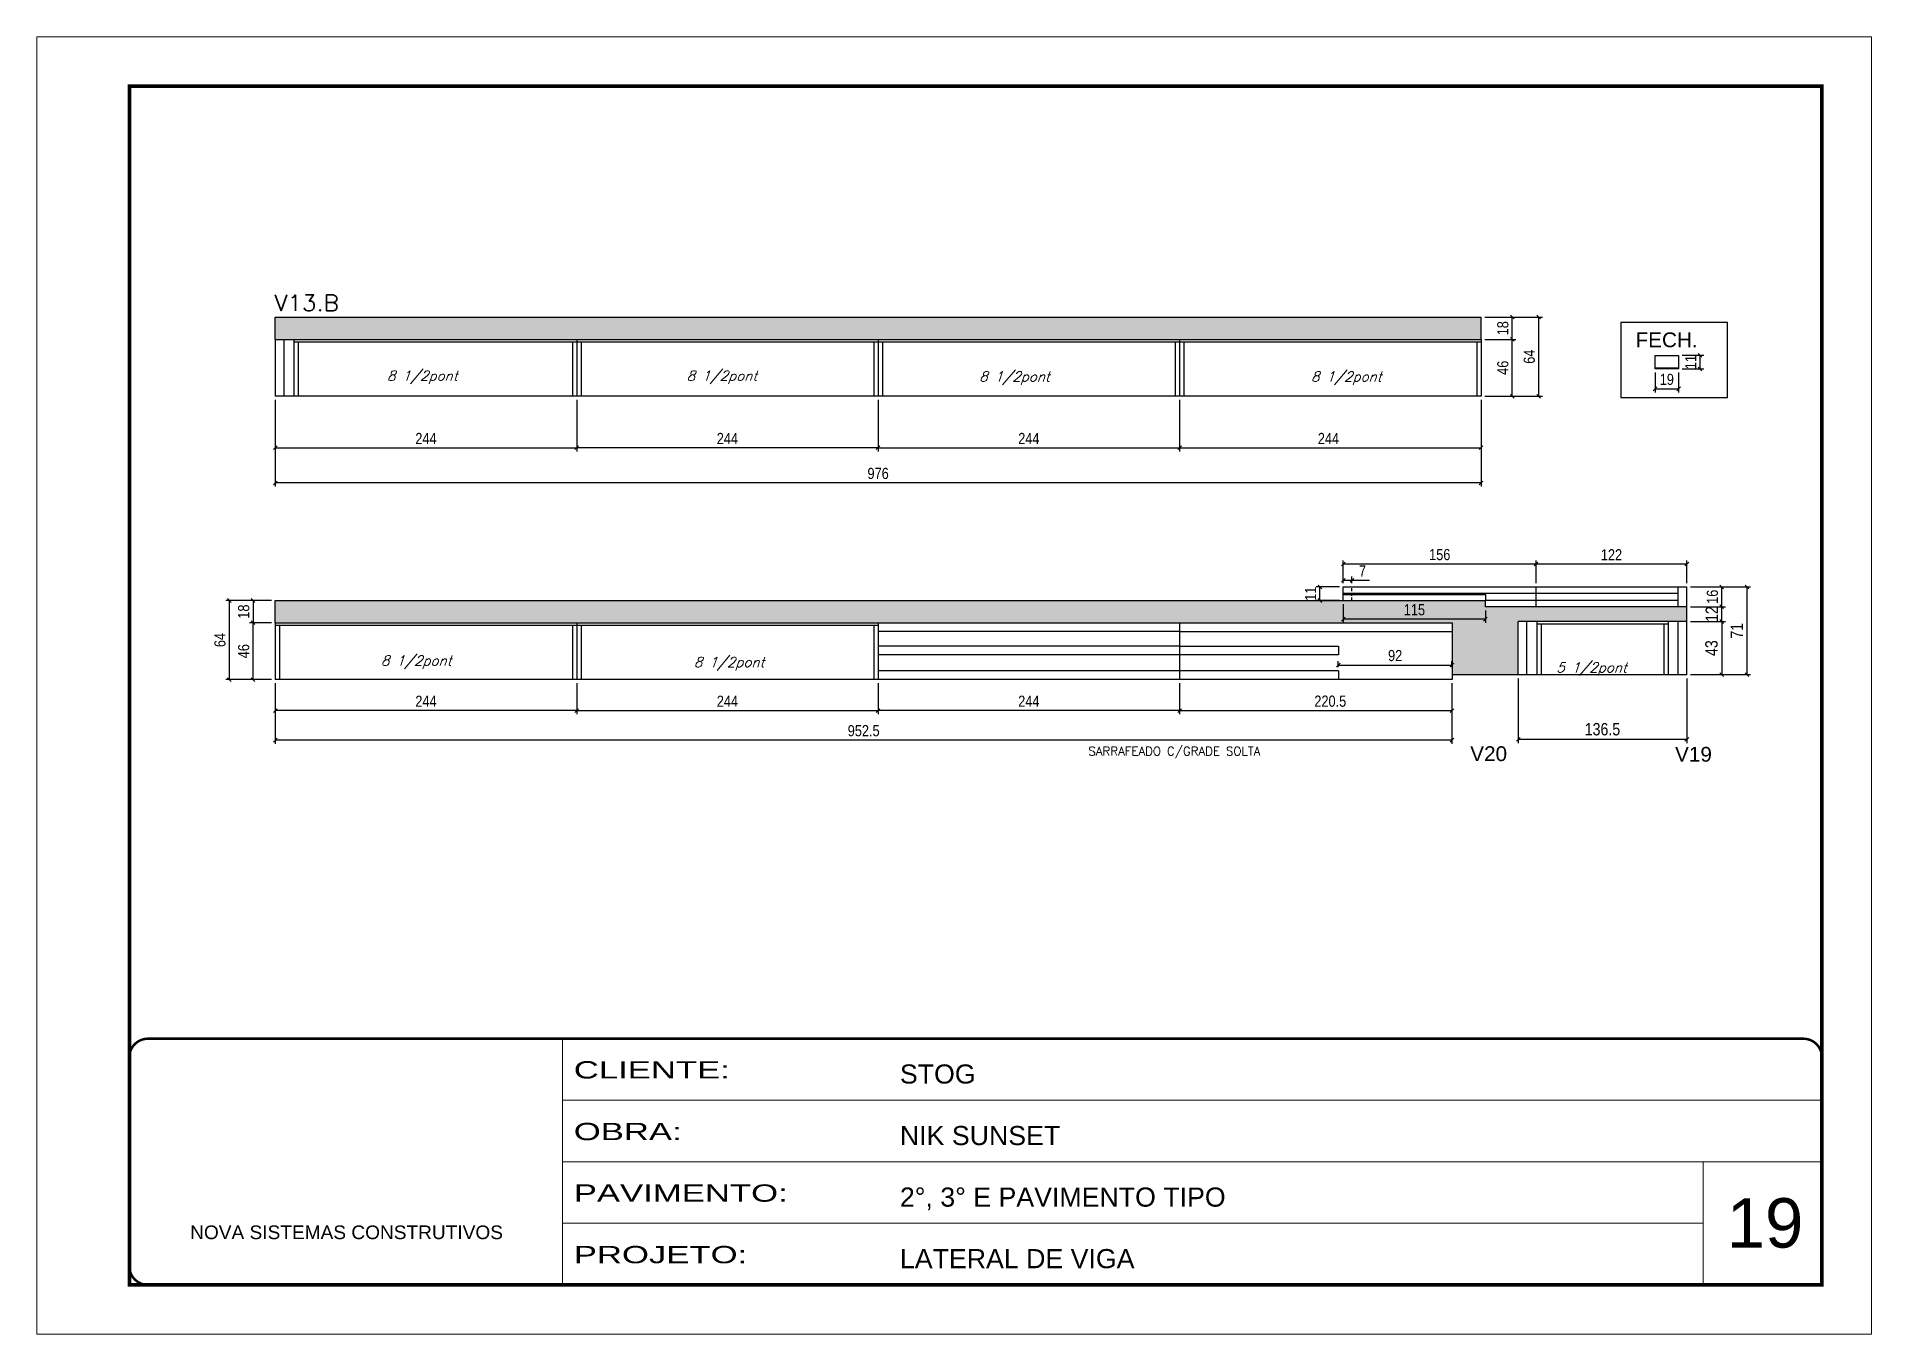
# Model space of a CAD drawing. Extents: x -10448 to -1189, y -11772 to 17235.
# Drawn here: x -7265 to -5780, y 11200 to 12250 of the extents above; entities that cross this region are included whole.
import ezdxf

# ---------------------------------------------------------------- set-up
doc = ezdxf.new("R2010")
doc.units = 0
for name, pattern in [('CONTINUO', [0]), ('DASHED', [0.75, 0.5, -0.25]), ('HIDDEN', [0.375, 0.25, -0.125])]:
    doc.linetypes.add(name, pattern=pattern)
for name, color, linetype in [('5', 5, 'Continuous'), ('COTA', 241, 'Continuous'), ('Painéis', 200, 'Continuous'), ('SARR_2.2x7', 40, 'Continuous'), ('SARR_3.5x7', 81, 'Continuous'), ('SARR_EDITAR', 141, 'Continuous'), ('texto', 7, 'Continuous')]:
    doc.layers.add(name, color=color, linetype=linetype)
for name, color, linetype, lineweight in [('CARIMBO', 255, 'Continuous', 9), ('Folhas', 255, 'Continuous', 9), ('SARRAFO DE PRESSAO', 251, 'DASHED', 9), ('Texto Seção', 7, 'Continuous', 15)]:
    doc.layers.add(name, color=color, linetype=linetype, lineweight=lineweight)
doc.styles.add('ARIAL', font='arial.ttf')
doc.styles.add('COTA TECNICA', font='techl___.ttf', dxfattribs={"height": 10})
doc.styles.add('COTA TECNICA-50', font='techl___.ttf', dxfattribs={"height": 9})
doc.styles.add('REGUA-120', font='ROMANS.shx', dxfattribs={"height": 15})
doc.styles.add('Romans', font='romans.shx')
doc.styles.get("Standard").update_dxf_attribs({"font": 'arial.ttf'})
doc.styles.add('Tecnologia', font='')
doc.styles.get('Tecnologia').set_extended_font_data('Forgotten Futurist')
doc.dimstyles.new('COTA PAINEL-50', dxfattribs={"dimtxt": 9, "dimasz": 3, "dimexe": 3, "dimexo": 3, "dimgap": 3, "dimtad": 1, "dimdec": 1, "dimzin": 12, "dimdsep": 46, "dimtxsty": 'COTA TECNICA-50', "dimblk1": 'OBLIQUE', "dimblk2": 'OBLIQUE', "dimsah": 1, "dimcen": 0.9, "dimclrd": 4, "dimclre": 4, "dimclrt": 240, "dimadec": 1, "dimazin": 3, "dimtfac": 1, "dimtdec": 1, "dimtmove": 0, "dimatfit": 3, "dimfxl": 1, "dimtolj": 1, "dimtzin": 12, "dimarcsym": 0})
doc.dimstyles.new('PAINEL', dxfattribs={"dimtxt": 10, "dimasz": 3, "dimexe": 3, "dimexo": 3, "dimgap": 3, "dimtad": 1, "dimdec": 1, "dimzin": 12, "dimdsep": 46, "dimtxsty": 'COTA TECNICA', "dimblk1": 'OBLIQUE', "dimblk2": 'OBLIQUE', "dimsah": 1, "dimcen": 0.9, "dimclrd": 4, "dimclre": 4, "dimclrt": 240, "dimadec": 1, "dimazin": 3, "dimtfac": 1, "dimtdec": 1, "dimtmove": 0, "dimatfit": 3, "dimfxl": 1, "dimtolj": 1, "dimtzin": 12, "dimarcsym": 0})

msp = doc.modelspace()

# ---------------------------------------------------------------- texts
at = {"layer": '5', "color": 7, "linetype": 'Continuous'}
msp.add_text('FECH.', height=12, rotation=0.00004, dxfattribs=at).set_placement((-5970.62, 11998.65))
at = {"layer": '5', "linetype": 'Continuous'}
for s, rotation, p in [('V20', 0.00004, (-6104.44, 11663.75)), ('V19', 359.99996, (-5938.63, 11663.27))]:
    msp.add_text(s, height=12, rotation=rotation, dxfattribs=at).set_placement(p)
at = {"layer": 'CARIMBO', "style": 'ARIAL'}
msp.add_text('19', height=40, dxfattribs=at).set_placement((-5896.92, 11270.07))
at = {"layer": 'Painéis', "color": 1, "insert": (-6343.9, 11670.67), "char_height": 7, "attachment_point": 5, "style": 'Romans'}
msp.add_mtext('\\A1;SARRAFEADO C/GRADE SOLTA', dxfattribs=at)
at = {"layer": 'texto', "color": 2, "char_height": 8, "attachment_point": 5, "style": 'Romans'}
for s, insert in [('{\\Q19;\\C256;8 1/2pont}', (-6952.66, 11974.3)), ('{\\Q19;\\C256;8 1/2pont}', (-6710.12, 11974.29)), ('{\\Q19;\\C256;8 1/2pont}', (-6473.3, 11973.62)), ('{\\Q19;\\C256;8 1/2pont}', (-6204.73, 11973.62)), ('{\\Q19;\\C256;8 1/2pont}', (-6957.52, 11743.79)), ('{\\Q19;\\C256;8 1/2pont}', (-6704.31, 11742.5)), ('{\\Q19;\\C256;5 1/2pont}', (-6006.24, 11738.23))]:
    msp.add_mtext(s, dxfattribs=dict(at, insert=insert))
at = {"layer": 'Texto Seção', "style": 'REGUA-120', "width": 1.05}
msp.add_text('V13.B', height=13, dxfattribs=at).set_placement((-7072.23, 12027.97))

# ---------------------------------------------------------------- blocks, each defined once
blk = doc.blocks.new('9999999999')
at = {"color": 30, "linetype": 'CONTINUO'}
for p, q in [((98564.6, 34230.2), (98564.6, 34429.4)), ((98564.6, 34379.6), (99584, 34379.6)), ((98564.6, 34329.8), (99488, 34329.8)), ((99584, 34329.8), (99488, 34329.8)), ((99488, 34329.8), (99488, 34230.2)), ((98564.6, 34280), (99488, 34280))]:
    blk.add_line(p, q, dxfattribs=at)
at = {"color": 30, "linetype": 'CONTINUO', "const_width": 2}
blk.add_lwpolyline([(99584, 34230.2), (99584, 34414.4, 0.414214), (99569, 34429.4), (98229, 34429.4, 0.414214), (98214, 34414.4), (98214, 34245.2, 0.414214), (98229, 34230.2), (99584, 34230.2)], format="xyb", dxfattribs=at)
at = {"layer": 'Folhas'}
blk.add_lwpolyline([(98139, 34190.2), (99624, 34190.2), (99624, 35240.2), (98139, 35240.2)], close=True, dxfattribs=at)
at = {"layer": 'Folhas', "color": 30, "const_width": 3}
blk.add_lwpolyline([(98214, 34230.2), (99584, 34230.2), (99584, 35200.2), (98214, 35200.2)], close=True, dxfattribs=at)
at = {"color": 7, "linetype": 'Continuous', "ltscale": 5, "style": 'ARIAL'}
for s, height, p in [('STOG', 15.48, (98837.7, 34393.1)), ('NIK SUNSET', 15.48, (98837.7, 34343.3)), ('2°, 3° E PAVIMENTO TIPO', 15.483, (98837.7, 34293.5)), ('NOVA SISTEMAS CONSTRUTIVOS', 11.059, (98263.2, 34267.2)), ('LATERAL DE VIGA', 15.483, (98837.7, 34243.7))]:
    blk.add_text(s, height=height, dxfattribs=at).set_placement(p)
at = {"layer": 'Folhas', "color": 7, "style": 'Tecnologia', "width": 1.5}
for s, p in [('CLIENTE:', (98573.7, 34397.2)), ('OBRA:', (98573.7, 34347.3)), ('PAVIMENTO:', (98573.7, 34297.5)), ('PROJETO:', (98573.7, 34247.7))]:
    blk.add_text(s, height=14, dxfattribs=at).set_placement(p)
blk = doc.blocks.new('_Oblique')
at = {"color": 0, "linetype": 'ByBlock', "lineweight": -2}
blk.add_line((-0.5, -0.5), (0.5, 0.5), dxfattribs=at)
blk = doc.blocks.new('*D1395')
at = {"layer": 'COTA', "color": 4, "linetype": 'ByBlock', "lineweight": -2, "transparency": 16777216}
for p, q in [((-6065.6, 11730.7), (-6065.6, 11678.3)), ((-5929.1, 11730.7), (-5929.1, 11678.3)), ((-5929.1, 11681.3), (-6065.6, 11681.3))]:
    blk.add_line(p, q, dxfattribs=at)
at = {"layer": 'Defpoints', "color": 0, "linetype": 'ByBlock', "transparency": 16777216}
for p in [(-6065.6, 11733.7), (-5929.1, 11733.7), (-6065.6, 11681.3)]:
    blk.add_point(p, dxfattribs=at)
at = {"layer": 'COTA', "color": 4, "linetype": 'ByBlock', "lineweight": -2, "transparency": 16777216, "xscale": 3, "yscale": 3, "zscale": 3, "rotation": 180}
blk.add_blockref('_Oblique', (-6065.6, 11681.3), dxfattribs=at)
at = {"layer": 'COTA', "color": 4, "linetype": 'ByBlock', "lineweight": -2, "transparency": 16777216, "xscale": 3, "yscale": 3, "zscale": 3}
blk.add_blockref('_Oblique', (-5929.1, 11681.3), dxfattribs=at)
at = {"layer": 'COTA', "color": 240, "linetype": 'ByBlock', "transparency": 16777216, "insert": (-5997.4, 11689.5), "char_height": 10, "attachment_point": 5, "style": 'COTA TECNICA'}
blk.add_mtext('\\A1;136.5', dxfattribs=at)
blk = doc.blocks.new('*D323')
at = {"layer": 'COTA', "color": 4, "linetype": 'ByBlock', "lineweight": -2, "transparency": 16777216}
for p, q in [((-5926.1, 11776.7), (-5897.8, 11776.7)), ((-5900.8, 11776.7), (-5900.8, 11733.7)), ((-5926.1, 11733.7), (-5897.8, 11733.7))]:
    blk.add_line(p, q, dxfattribs=at)
at = {"layer": 'Defpoints', "color": 0, "linetype": 'ByBlock', "transparency": 16777216}
for p in [(-5929.1, 11776.7), (-5929.1, 11733.7), (-5900.8, 11733.7)]:
    blk.add_point(p, dxfattribs=at)
at = {"layer": 'COTA', "color": 4, "linetype": 'ByBlock', "lineweight": -2, "transparency": 16777216, "xscale": 3, "yscale": 3, "zscale": 3}
for p, rotation in [((-5900.8, 11776.7), 90), ((-5900.8, 11733.7), 270)]:
    blk.add_blockref('_Oblique', p, dxfattribs=dict(at, rotation=rotation))
at = {"layer": 'COTA', "color": 240, "linetype": 'ByBlock', "transparency": 16777216, "insert": (-5909.1, 11755.2), "char_height": 10, "attachment_point": 5, "rotation": 90, "style": 'COTA TECNICA'}
blk.add_mtext('\\A1;43', dxfattribs=at)
blk = doc.blocks.new('*D324')
at = {"layer": 'COTA', "color": 4, "linetype": 'ByBlock', "lineweight": -2, "transparency": 16777216}
for p, q in [((-5926.1, 11788.7), (-5897.8, 11788.7)), ((-5926.1, 11776.7), (-5897.8, 11776.7)), ((-5900.8, 11776.7), (-5900.8, 11788.7))]:
    blk.add_line(p, q, dxfattribs=at)
at = {"layer": 'Defpoints', "color": 0, "linetype": 'ByBlock', "transparency": 16777216}
for p in [(-5929.1, 11788.7), (-5929.1, 11776.7), (-5900.8, 11788.7)]:
    blk.add_point(p, dxfattribs=at)
at = {"layer": 'COTA', "color": 4, "linetype": 'ByBlock', "lineweight": -2, "transparency": 16777216, "xscale": 3, "yscale": 3, "zscale": 3}
for p, rotation in [((-5900.8, 11788.7), 90), ((-5900.8, 11776.7), 270)]:
    blk.add_blockref('_Oblique', p, dxfattribs=dict(at, rotation=rotation))
at = {"layer": 'COTA', "color": 240, "linetype": 'ByBlock', "transparency": 16777216, "insert": (-5908.9, 11782.7), "char_height": 10, "attachment_point": 5, "rotation": 90, "style": 'COTA TECNICA'}
blk.add_mtext('\\A1;12', dxfattribs=at)
blk = doc.blocks.new('*D325')
at = {"layer": 'COTA', "color": 4, "linetype": 'ByBlock', "lineweight": -2, "transparency": 16777216}
for p, q in [((-5926.1, 11804.7), (-5877.5, 11804.7)), ((-5880.5, 11804.7), (-5880.5, 11733.7)), ((-5926.1, 11733.7), (-5877.5, 11733.7))]:
    blk.add_line(p, q, dxfattribs=at)
at = {"layer": 'Defpoints', "color": 0, "linetype": 'ByBlock', "transparency": 16777216}
for p in [(-5929.1, 11804.7), (-5929.1, 11733.7), (-5880.5, 11733.7)]:
    blk.add_point(p, dxfattribs=at)
at = {"layer": 'COTA', "color": 4, "linetype": 'ByBlock', "lineweight": -2, "transparency": 16777216, "xscale": 3, "yscale": 3, "zscale": 3}
for p, rotation in [((-5880.5, 11804.7), 90), ((-5880.5, 11733.7), 270)]:
    blk.add_blockref('_Oblique', p, dxfattribs=dict(at, rotation=rotation))
at = {"layer": 'COTA', "color": 240, "linetype": 'ByBlock', "transparency": 16777216, "insert": (-5888.6, 11769.2), "char_height": 10, "attachment_point": 5, "rotation": 90, "style": 'COTA TECNICA'}
blk.add_mtext('\\A1;71', dxfattribs=at)
blk = doc.blocks.new('*D326')
at = {"layer": 'COTA', "color": 4, "linetype": 'ByBlock', "lineweight": -2, "transparency": 16777216}
for p, q in [((-5926.1, 11804.7), (-5897.8, 11804.7)), ((-5900.8, 11788.7), (-5900.8, 11804.7)), ((-5926.1, 11788.7), (-5897.8, 11788.7))]:
    blk.add_line(p, q, dxfattribs=at)
at = {"layer": 'Defpoints', "color": 0, "linetype": 'ByBlock', "transparency": 16777216}
for p in [(-5929.1, 11804.7), (-5900.8, 11804.7), (-5929.1, 11788.7)]:
    blk.add_point(p, dxfattribs=at)
at = {"layer": 'COTA', "color": 4, "linetype": 'ByBlock', "lineweight": -2, "transparency": 16777216, "xscale": 3, "yscale": 3, "zscale": 3}
for p, rotation in [((-5900.8, 11804.7), 90), ((-5900.8, 11788.7), 270)]:
    blk.add_blockref('_Oblique', p, dxfattribs=dict(at, rotation=rotation))
at = {"layer": 'COTA', "color": 240, "linetype": 'ByBlock', "transparency": 16777216, "insert": (-5908.4, 11796.7), "char_height": 9, "attachment_point": 5, "rotation": 90, "style": 'COTA TECNICA-50'}
blk.add_mtext('\\A1;16', dxfattribs=at)
blk = doc.blocks.new('*D327')
at = {"layer": 'COTA', "color": 4, "linetype": 'ByBlock', "lineweight": -2, "transparency": 16777216}
for p, q in [((-6583.7, 11726.7), (-6583.7, 11701.6)), ((-6339.7, 11726.7), (-6339.7, 11701.6)), ((-6339.7, 11704.6), (-6583.7, 11704.6))]:
    blk.add_line(p, q, dxfattribs=at)
at = {"layer": 'Defpoints', "color": 0, "linetype": 'ByBlock', "transparency": 16777216}
for p in [(-6583.7, 11729.7), (-6339.7, 11729.7), (-6583.7, 11704.6)]:
    blk.add_point(p, dxfattribs=at)
at = {"layer": 'COTA', "color": 4, "linetype": 'ByBlock', "lineweight": -2, "transparency": 16777216, "xscale": 3, "yscale": 3, "zscale": 3, "rotation": 180}
blk.add_blockref('_Oblique', (-6583.7, 11704.6), dxfattribs=at)
at = {"layer": 'COTA', "color": 4, "linetype": 'ByBlock', "lineweight": -2, "transparency": 16777216, "xscale": 3, "yscale": 3, "zscale": 3}
blk.add_blockref('_Oblique', (-6339.7, 11704.6), dxfattribs=at)
at = {"layer": 'COTA', "color": 240, "linetype": 'ByBlock', "transparency": 16777216, "insert": (-6461.7, 11712.2), "char_height": 9, "attachment_point": 5, "style": 'COTA TECNICA-50'}
blk.add_mtext('\\A1;244', dxfattribs=at)
blk = doc.blocks.new('*D328')
at = {"layer": 'COTA', "color": 4, "linetype": 'ByBlock', "lineweight": -2, "transparency": 16777216}
for p, q in [((-6339.7, 11726.7), (-6339.7, 11701.6)), ((-6119.2, 11726.7), (-6119.2, 11701.6)), ((-6339.7, 11704.6), (-6119.2, 11704.6))]:
    blk.add_line(p, q, dxfattribs=at)
at = {"layer": 'Defpoints', "color": 0, "linetype": 'ByBlock', "transparency": 16777216}
for p in [(-6339.7, 11729.7), (-6119.2, 11729.7), (-6119.2, 11704.6)]:
    blk.add_point(p, dxfattribs=at)
at = {"layer": 'COTA', "color": 4, "linetype": 'ByBlock', "lineweight": -2, "transparency": 16777216, "xscale": 3, "yscale": 3, "zscale": 3, "rotation": 180}
blk.add_blockref('_Oblique', (-6339.7, 11704.6), dxfattribs=at)
at = {"layer": 'COTA', "color": 4, "linetype": 'ByBlock', "lineweight": -2, "transparency": 16777216, "xscale": 3, "yscale": 3, "zscale": 3}
blk.add_blockref('_Oblique', (-6119.2, 11704.6), dxfattribs=at)
at = {"layer": 'COTA', "color": 240, "linetype": 'ByBlock', "transparency": 16777216, "insert": (-6217.7, 11712.2), "char_height": 9, "attachment_point": 5, "style": 'COTA TECNICA-50'}
blk.add_mtext('\\A1;220.5', dxfattribs=at)
blk = doc.blocks.new('*D1396')
at = {"layer": 'COTA', "color": 4, "linetype": 'ByBlock', "lineweight": -2, "transparency": 16777216}
for p, q in [((-6207.2, 11807.7), (-6207.2, 11813.1)), ((-6207.2, 11810.1), (-6200.2, 11810.1)), ((-6200.2, 11807.7), (-6200.2, 11813.1)), ((-6200.2, 11810.1), (-6186, 11810.1))]:
    blk.add_line(p, q, dxfattribs=at)
at = {"layer": 'Defpoints', "color": 0, "linetype": 'ByBlock', "transparency": 16777216}
for p in [(-6200.2, 11810.1), (-6207.2, 11804.7), (-6200.2, 11804.7)]:
    blk.add_point(p, dxfattribs=at)
at = {"layer": 'COTA', "color": 4, "linetype": 'ByBlock', "lineweight": -2, "transparency": 16777216, "xscale": 3, "yscale": 3, "zscale": 3, "rotation": 180}
blk.add_blockref('_Oblique', (-6207.2, 11810.1), dxfattribs=at)
at = {"layer": 'COTA', "color": 4, "linetype": 'ByBlock', "lineweight": -2, "transparency": 16777216, "xscale": 3, "yscale": 3, "zscale": 3}
blk.add_blockref('_Oblique', (-6200.2, 11810.1), dxfattribs=at)
at = {"layer": 'COTA', "color": 240, "linetype": 'ByBlock', "transparency": 16777216, "insert": (-6191.6, 11817.6), "char_height": 9, "attachment_point": 5, "style": 'COTA TECNICA-50'}
blk.add_mtext('\\A1;7', dxfattribs=at)
blk = doc.blocks.new('*D1397')
at = {"layer": 'COTA', "color": 4, "linetype": 'ByBlock', "lineweight": -2, "transparency": 16777216}
for p, q in [((-6051.1, 11807.7), (-6051.1, 11826.2)), ((-5929.1, 11823.2), (-6051.1, 11823.2)), ((-5929.1, 11807.7), (-5929.1, 11826.2))]:
    blk.add_line(p, q, dxfattribs=at)
at = {"layer": 'Defpoints', "color": 0, "linetype": 'ByBlock', "transparency": 16777216}
for p in [(-6051.1, 11823.2), (-6051.1, 11804.7), (-5929.1, 11804.7)]:
    blk.add_point(p, dxfattribs=at)
at = {"layer": 'COTA', "color": 4, "linetype": 'ByBlock', "lineweight": -2, "transparency": 16777216, "xscale": 3, "yscale": 3, "zscale": 3, "rotation": 180}
blk.add_blockref('_Oblique', (-6051.1, 11823.2), dxfattribs=at)
at = {"layer": 'COTA', "color": 4, "linetype": 'ByBlock', "lineweight": -2, "transparency": 16777216, "xscale": 3, "yscale": 3, "zscale": 3}
blk.add_blockref('_Oblique', (-5929.1, 11823.2), dxfattribs=at)
at = {"layer": 'COTA', "color": 240, "linetype": 'ByBlock', "transparency": 16777216, "insert": (-5990.1, 11830.7), "char_height": 9, "attachment_point": 5, "style": 'COTA TECNICA-50'}
blk.add_mtext('\\A1;122', dxfattribs=at)
blk = doc.blocks.new('*D1398')
at = {"layer": 'COTA', "color": 4, "linetype": 'ByBlock', "lineweight": -2, "transparency": 16777216}
for p, q in [((-6207.2, 11807.7), (-6207.2, 11826.2)), ((-6051.1, 11823.2), (-6207.2, 11823.2)), ((-6051.1, 11807.7), (-6051.1, 11826.2))]:
    blk.add_line(p, q, dxfattribs=at)
at = {"layer": 'Defpoints', "color": 0, "linetype": 'ByBlock', "transparency": 16777216}
for p in [(-6207.2, 11823.2), (-6207.2, 11804.7), (-6051.1, 11804.7)]:
    blk.add_point(p, dxfattribs=at)
at = {"layer": 'COTA', "color": 4, "linetype": 'ByBlock', "lineweight": -2, "transparency": 16777216, "xscale": 3, "yscale": 3, "zscale": 3, "rotation": 180}
blk.add_blockref('_Oblique', (-6207.2, 11823.2), dxfattribs=at)
at = {"layer": 'COTA', "color": 4, "linetype": 'ByBlock', "lineweight": -2, "transparency": 16777216, "xscale": 3, "yscale": 3, "zscale": 3}
blk.add_blockref('_Oblique', (-6051.1, 11823.2), dxfattribs=at)
at = {"layer": 'COTA', "color": 240, "linetype": 'ByBlock', "transparency": 16777216, "insert": (-6129.1, 11830.8), "char_height": 9, "attachment_point": 5, "style": 'COTA TECNICA-50'}
blk.add_mtext('\\A1;156', dxfattribs=at)
blk = doc.blocks.new('*D329')
at = {"layer": 'COTA', "color": 4, "linetype": 'ByBlock', "lineweight": -2, "transparency": 16777216}
for p, q in [((-6339.7, 11956), (-6339.7, 11914.3)), ((-6095.7, 11956), (-6095.7, 11914.3)), ((-6339.7, 11917.3), (-6095.7, 11917.3))]:
    blk.add_line(p, q, dxfattribs=at)
at = {"layer": 'Defpoints', "color": 0, "linetype": 'ByBlock', "transparency": 16777216}
for p in [(-6339.7, 11959), (-6095.7, 11959), (-6095.7, 11917.3)]:
    blk.add_point(p, dxfattribs=at)
at = {"layer": 'COTA', "color": 4, "linetype": 'ByBlock', "lineweight": -2, "transparency": 16777216, "xscale": 3, "yscale": 3, "zscale": 3, "rotation": 180}
blk.add_blockref('_Oblique', (-6339.7, 11917.3), dxfattribs=at)
at = {"layer": 'COTA', "color": 4, "linetype": 'ByBlock', "lineweight": -2, "transparency": 16777216, "xscale": 3, "yscale": 3, "zscale": 3}
blk.add_blockref('_Oblique', (-6095.7, 11917.3), dxfattribs=at)
at = {"layer": 'COTA', "color": 240, "linetype": 'ByBlock', "transparency": 16777216, "insert": (-6219.2, 11924.8), "char_height": 9, "attachment_point": 5, "style": 'COTA TECNICA-50'}
blk.add_mtext('\\A1;244', dxfattribs=at)
blk = doc.blocks.new('*D330')
at = {"layer": 'COTA', "color": 4, "linetype": 'ByBlock', "lineweight": -2, "transparency": 16777216}
for p, q in [((-6827.7, 11956), (-6827.7, 11914.3)), ((-6583.7, 11956), (-6583.7, 11914.3)), ((-6583.7, 11917.3), (-6827.7, 11917.3))]:
    blk.add_line(p, q, dxfattribs=at)
at = {"layer": 'Defpoints', "color": 0, "linetype": 'ByBlock', "transparency": 16777216}
for p in [(-6827.7, 11959), (-6583.7, 11959), (-6827.7, 11917.3)]:
    blk.add_point(p, dxfattribs=at)
at = {"layer": 'COTA', "color": 4, "linetype": 'ByBlock', "lineweight": -2, "transparency": 16777216, "xscale": 3, "yscale": 3, "zscale": 3, "rotation": 180}
blk.add_blockref('_Oblique', (-6827.7, 11917.3), dxfattribs=at)
at = {"layer": 'COTA', "color": 4, "linetype": 'ByBlock', "lineweight": -2, "transparency": 16777216, "xscale": 3, "yscale": 3, "zscale": 3}
blk.add_blockref('_Oblique', (-6583.7, 11917.3), dxfattribs=at)
at = {"layer": 'COTA', "color": 240, "linetype": 'ByBlock', "transparency": 16777216, "insert": (-6705.7, 11924.8), "char_height": 9, "attachment_point": 5, "style": 'COTA TECNICA-50'}
blk.add_mtext('\\A1;244', dxfattribs=at)
blk = doc.blocks.new('*D331')
at = {"layer": 'COTA', "color": 4, "linetype": 'ByBlock', "lineweight": -2, "transparency": 16777216}
for p, q in [((-6583.7, 11956), (-6583.7, 11914.3)), ((-6339.7, 11956), (-6339.7, 11914.3)), ((-6583.7, 11917.3), (-6339.7, 11917.3))]:
    blk.add_line(p, q, dxfattribs=at)
at = {"layer": 'Defpoints', "color": 0, "linetype": 'ByBlock', "transparency": 16777216}
for p in [(-6583.7, 11959), (-6339.7, 11959), (-6339.7, 11917.3)]:
    blk.add_point(p, dxfattribs=at)
at = {"layer": 'COTA', "color": 4, "linetype": 'ByBlock', "lineweight": -2, "transparency": 16777216, "xscale": 3, "yscale": 3, "zscale": 3, "rotation": 180}
blk.add_blockref('_Oblique', (-6583.7, 11917.3), dxfattribs=at)
at = {"layer": 'COTA', "color": 4, "linetype": 'ByBlock', "lineweight": -2, "transparency": 16777216, "xscale": 3, "yscale": 3, "zscale": 3}
blk.add_blockref('_Oblique', (-6339.7, 11917.3), dxfattribs=at)
at = {"layer": 'COTA', "color": 240, "linetype": 'ByBlock', "transparency": 16777216, "insert": (-6461.7, 11924.8), "char_height": 9, "attachment_point": 5, "style": 'COTA TECNICA-50'}
blk.add_mtext('\\A1;244', dxfattribs=at)
blk = doc.blocks.new('*D332')
at = {"layer": 'COTA', "color": 4, "linetype": 'ByBlock', "lineweight": -2, "transparency": 16777216}
for p, q in [((-7071.7, 11956), (-7071.7, 11914.3)), ((-6827.7, 11956), (-6827.7, 11914.3)), ((-7071.7, 11917.3), (-6827.7, 11917.3))]:
    blk.add_line(p, q, dxfattribs=at)
at = {"layer": 'Defpoints', "color": 0, "linetype": 'ByBlock', "transparency": 16777216}
for p in [(-7071.7, 11959), (-6827.7, 11959), (-6827.7, 11917.3)]:
    blk.add_point(p, dxfattribs=at)
at = {"layer": 'COTA', "color": 4, "linetype": 'ByBlock', "lineweight": -2, "transparency": 16777216, "xscale": 3, "yscale": 3, "zscale": 3, "rotation": 180}
blk.add_blockref('_Oblique', (-7071.7, 11917.3), dxfattribs=at)
at = {"layer": 'COTA', "color": 4, "linetype": 'ByBlock', "lineweight": -2, "transparency": 16777216, "xscale": 3, "yscale": 3, "zscale": 3}
blk.add_blockref('_Oblique', (-6827.7, 11917.3), dxfattribs=at)
at = {"layer": 'COTA', "color": 240, "linetype": 'ByBlock', "transparency": 16777216, "insert": (-6949.7, 11924.8), "char_height": 9, "attachment_point": 5, "style": 'COTA TECNICA-50'}
blk.add_mtext('\\A1;244', dxfattribs=at)
blk = doc.blocks.new('*D333')
at = {"layer": 'COTA', "color": 4, "linetype": 'ByBlock', "lineweight": -2, "transparency": 16777216}
for p, q in [((-6092.7, 12005), (-6067.4, 12005)), ((-6070.4, 11959), (-6070.4, 12005)), ((-6092.7, 11959), (-6067.4, 11959))]:
    blk.add_line(p, q, dxfattribs=at)
at = {"layer": 'Defpoints', "color": 0, "linetype": 'ByBlock', "transparency": 16777216}
for p in [(-6095.7, 12005), (-6070.4, 12005), (-6095.7, 11959)]:
    blk.add_point(p, dxfattribs=at)
at = {"layer": 'COTA', "color": 4, "linetype": 'ByBlock', "lineweight": -2, "transparency": 16777216, "xscale": 3, "yscale": 3, "zscale": 3}
for p, rotation in [((-6070.4, 12005), 90), ((-6070.4, 11959), 270)]:
    blk.add_blockref('_Oblique', p, dxfattribs=dict(at, rotation=rotation))
at = {"layer": 'COTA', "color": 240, "linetype": 'ByBlock', "transparency": 16777216, "insert": (-6078, 11982), "char_height": 9, "attachment_point": 5, "rotation": 90, "style": 'COTA TECNICA-50'}
blk.add_mtext('\\A1;46', dxfattribs=at)
blk = doc.blocks.new('*D1399')
at = {"layer": 'COTA', "color": 4, "linetype": 'ByBlock', "lineweight": -2, "transparency": 16777216}
for p, q in [((-7071.7, 11956), (-7071.7, 11885.9)), ((-6095.7, 11956), (-6095.7, 11885.9)), ((-6095.7, 11888.9), (-7071.7, 11888.9))]:
    blk.add_line(p, q, dxfattribs=at)
at = {"layer": 'Defpoints', "color": 0, "linetype": 'ByBlock', "transparency": 16777216}
for p in [(-7071.7, 11959), (-6095.7, 11959), (-7071.7, 11888.9)]:
    blk.add_point(p, dxfattribs=at)
at = {"layer": 'COTA', "color": 4, "linetype": 'ByBlock', "lineweight": -2, "transparency": 16777216, "xscale": 3, "yscale": 3, "zscale": 3, "rotation": 180}
blk.add_blockref('_Oblique', (-7071.7, 11888.9), dxfattribs=at)
at = {"layer": 'COTA', "color": 4, "linetype": 'ByBlock', "lineweight": -2, "transparency": 16777216, "xscale": 3, "yscale": 3, "zscale": 3}
blk.add_blockref('_Oblique', (-6095.7, 11888.9), dxfattribs=at)
at = {"layer": 'COTA', "color": 240, "linetype": 'ByBlock', "transparency": 16777216, "insert": (-6583.7, 11896.5), "char_height": 9, "attachment_point": 5, "style": 'COTA TECNICA-50'}
blk.add_mtext('\\A1;976', dxfattribs=at)
blk = doc.blocks.new('*D334')
at = {"layer": 'COTA', "color": 4, "linetype": 'ByBlock', "lineweight": -2, "transparency": 16777216}
for p, q in [((-7071.7, 11726.7), (-7071.7, 11701.6)), ((-6827.7, 11726.7), (-6827.7, 11701.6)), ((-6827.7, 11704.6), (-7071.7, 11704.6))]:
    blk.add_line(p, q, dxfattribs=at)
at = {"layer": 'Defpoints', "color": 0, "linetype": 'ByBlock', "transparency": 16777216}
for p in [(-7071.7, 11729.7), (-6827.7, 11729.7), (-7071.7, 11704.6)]:
    blk.add_point(p, dxfattribs=at)
at = {"layer": 'COTA', "color": 4, "linetype": 'ByBlock', "lineweight": -2, "transparency": 16777216, "xscale": 3, "yscale": 3, "zscale": 3, "rotation": 180}
blk.add_blockref('_Oblique', (-7071.7, 11704.6), dxfattribs=at)
at = {"layer": 'COTA', "color": 4, "linetype": 'ByBlock', "lineweight": -2, "transparency": 16777216, "xscale": 3, "yscale": 3, "zscale": 3}
blk.add_blockref('_Oblique', (-6827.7, 11704.6), dxfattribs=at)
at = {"layer": 'COTA', "color": 240, "linetype": 'ByBlock', "transparency": 16777216, "insert": (-6949.7, 11712.2), "char_height": 9, "attachment_point": 5, "style": 'COTA TECNICA-50'}
blk.add_mtext('\\A1;244', dxfattribs=at)
blk = doc.blocks.new('*D335')
at = {"layer": 'COTA', "color": 4, "linetype": 'ByBlock', "lineweight": -2, "transparency": 16777216}
for p, q in [((-6827.7, 11726.7), (-6827.7, 11701.6)), ((-6583.7, 11726.7), (-6583.7, 11701.6)), ((-6827.7, 11704.6), (-6583.7, 11704.6))]:
    blk.add_line(p, q, dxfattribs=at)
at = {"layer": 'Defpoints', "color": 0, "linetype": 'ByBlock', "transparency": 16777216}
for p in [(-6827.7, 11729.7), (-6583.7, 11729.7), (-6583.7, 11704.6)]:
    blk.add_point(p, dxfattribs=at)
at = {"layer": 'COTA', "color": 4, "linetype": 'ByBlock', "lineweight": -2, "transparency": 16777216, "xscale": 3, "yscale": 3, "zscale": 3, "rotation": 180}
blk.add_blockref('_Oblique', (-6827.7, 11704.6), dxfattribs=at)
at = {"layer": 'COTA', "color": 4, "linetype": 'ByBlock', "lineweight": -2, "transparency": 16777216, "xscale": 3, "yscale": 3, "zscale": 3}
blk.add_blockref('_Oblique', (-6583.7, 11704.6), dxfattribs=at)
at = {"layer": 'COTA', "color": 240, "linetype": 'ByBlock', "transparency": 16777216, "insert": (-6705.7, 11712.2), "char_height": 9, "attachment_point": 5, "style": 'COTA TECNICA-50'}
blk.add_mtext('\\A1;244', dxfattribs=at)
blk = doc.blocks.new('*D1400')
at = {"layer": 'COTA', "color": 4, "linetype": 'ByBlock', "lineweight": -2, "transparency": 16777216}
for p, q in [((-7071.7, 11726.7), (-7071.7, 11677.7)), ((-6119.2, 11726.7), (-6119.2, 11677.7)), ((-6119.2, 11680.7), (-7071.7, 11680.7))]:
    blk.add_line(p, q, dxfattribs=at)
at = {"layer": 'Defpoints', "color": 0, "linetype": 'ByBlock', "transparency": 16777216}
for p in [(-7071.7, 11729.7), (-6119.2, 11729.7), (-7071.7, 11680.7)]:
    blk.add_point(p, dxfattribs=at)
at = {"layer": 'COTA', "color": 4, "linetype": 'ByBlock', "lineweight": -2, "transparency": 16777216, "xscale": 3, "yscale": 3, "zscale": 3, "rotation": 180}
blk.add_blockref('_Oblique', (-7071.7, 11680.7), dxfattribs=at)
at = {"layer": 'COTA', "color": 4, "linetype": 'ByBlock', "lineweight": -2, "transparency": 16777216, "xscale": 3, "yscale": 3, "zscale": 3}
blk.add_blockref('_Oblique', (-6119.2, 11680.7), dxfattribs=at)
at = {"layer": 'COTA', "color": 240, "linetype": 'ByBlock', "transparency": 16777216, "insert": (-6595.4, 11688.3), "char_height": 9, "attachment_point": 5, "style": 'COTA TECNICA-50'}
blk.add_mtext('\\A1;952.5', dxfattribs=at)
blk = doc.blocks.new('*D1401')
at = {"layer": 'COTA', "color": 4, "linetype": 'ByBlock', "lineweight": -2, "transparency": 16777216}
for p, q in [((-7074.7, 11793.7), (-7092.6, 11793.7)), ((-7089.6, 11793.7), (-7089.6, 11775.7)), ((-7074.7, 11775.7), (-7092.6, 11775.7))]:
    blk.add_line(p, q, dxfattribs=at)
at = {"layer": 'Defpoints', "color": 0, "linetype": 'ByBlock', "transparency": 16777216}
for p in [(-7071.7, 11793.7), (-7089.6, 11775.7), (-7071.7, 11775.7)]:
    blk.add_point(p, dxfattribs=at)
at = {"layer": 'COTA', "color": 4, "linetype": 'ByBlock', "lineweight": -2, "transparency": 16777216, "xscale": 3, "yscale": 3, "zscale": 3}
for p, rotation in [((-7089.6, 11793.7), 90), ((-7089.6, 11775.7), 270)]:
    blk.add_blockref('_Oblique', p, dxfattribs=dict(at, rotation=rotation))
at = {"layer": 'COTA', "color": 240, "linetype": 'ByBlock', "transparency": 16777216, "insert": (-7097.2, 11784.7), "char_height": 9, "attachment_point": 5, "rotation": 90, "style": 'COTA TECNICA-50'}
blk.add_mtext('\\A1;18', dxfattribs=at)
blk = doc.blocks.new('*D336')
at = {"layer": 'COTA', "color": 4, "linetype": 'ByBlock', "lineweight": -2, "transparency": 16777216}
for p, q in [((-7074.7, 11775.7), (-7092.6, 11775.7)), ((-7089.6, 11729.7), (-7089.6, 11775.7)), ((-7074.7, 11729.7), (-7092.6, 11729.7))]:
    blk.add_line(p, q, dxfattribs=at)
at = {"layer": 'Defpoints', "color": 0, "linetype": 'ByBlock', "transparency": 16777216}
for p in [(-7089.6, 11775.7), (-7071.7, 11775.7), (-7071.7, 11729.7)]:
    blk.add_point(p, dxfattribs=at)
at = {"layer": 'COTA', "color": 4, "linetype": 'ByBlock', "lineweight": -2, "transparency": 16777216, "xscale": 3, "yscale": 3, "zscale": 3}
for p, rotation in [((-7089.6, 11775.7), 90), ((-7089.6, 11729.7), 270)]:
    blk.add_blockref('_Oblique', p, dxfattribs=dict(at, rotation=rotation))
at = {"layer": 'COTA', "color": 240, "linetype": 'ByBlock', "transparency": 16777216, "insert": (-7097.2, 11752.7), "char_height": 9, "attachment_point": 5, "rotation": 90, "style": 'COTA TECNICA-50'}
blk.add_mtext('\\A1;46', dxfattribs=at)
blk = doc.blocks.new('*D337')
at = {"layer": 'COTA', "color": 4, "linetype": 'ByBlock', "lineweight": -2, "transparency": 16777216}
for p, q in [((-7074.7, 11793.7), (-7111.8, 11793.7)), ((-7108.8, 11729.7), (-7108.8, 11793.7)), ((-7074.7, 11729.7), (-7111.8, 11729.7))]:
    blk.add_line(p, q, dxfattribs=at)
at = {"layer": 'Defpoints', "color": 0, "linetype": 'ByBlock', "transparency": 16777216}
for p in [(-7108.8, 11793.7), (-7071.7, 11793.7), (-7071.7, 11729.7)]:
    blk.add_point(p, dxfattribs=at)
at = {"layer": 'COTA', "color": 4, "linetype": 'ByBlock', "lineweight": -2, "transparency": 16777216, "xscale": 3, "yscale": 3, "zscale": 3}
for p, rotation in [((-7108.8, 11793.7), 90), ((-7108.8, 11729.7), 270)]:
    blk.add_blockref('_Oblique', p, dxfattribs=dict(at, rotation=rotation))
at = {"layer": 'COTA', "color": 240, "linetype": 'ByBlock', "transparency": 16777216, "insert": (-7116.4, 11761.7), "char_height": 9, "attachment_point": 5, "rotation": 90, "style": 'COTA TECNICA-50'}
blk.add_mtext('\\A1;64', dxfattribs=at)
blk = doc.blocks.new('*D338')
at = {"layer": 'COTA', "color": 4, "linetype": 'ByBlock', "lineweight": -2, "transparency": 16777216}
for p, q in [((-6092.7, 12023), (-6067.4, 12023)), ((-6070.4, 12005), (-6070.4, 12023)), ((-6092.7, 12005), (-6067.4, 12005))]:
    blk.add_line(p, q, dxfattribs=at)
at = {"layer": 'Defpoints', "color": 0, "linetype": 'ByBlock', "transparency": 16777216}
for p in [(-6095.7, 12023), (-6070.4, 12023), (-6095.7, 12005)]:
    blk.add_point(p, dxfattribs=at)
at = {"layer": 'COTA', "color": 4, "linetype": 'ByBlock', "lineweight": -2, "transparency": 16777216, "xscale": 3, "yscale": 3, "zscale": 3}
for p, rotation in [((-6070.4, 12023), 90), ((-6070.4, 12005), 270)]:
    blk.add_blockref('_Oblique', p, dxfattribs=dict(at, rotation=rotation))
at = {"layer": 'COTA', "color": 240, "linetype": 'ByBlock', "transparency": 16777216, "insert": (-6078, 12014), "char_height": 9, "attachment_point": 5, "rotation": 90, "style": 'COTA TECNICA-50'}
blk.add_mtext('\\A1;18', dxfattribs=at)
blk = doc.blocks.new('*D339')
at = {"layer": 'COTA', "color": 4, "linetype": 'ByBlock', "lineweight": -2, "transparency": 16777216}
for p, q in [((-6092.7, 12023), (-6046, 12023)), ((-6049, 11959), (-6049, 12023)), ((-6092.7, 11959), (-6046, 11959))]:
    blk.add_line(p, q, dxfattribs=at)
at = {"layer": 'Defpoints', "color": 0, "linetype": 'ByBlock', "transparency": 16777216}
for p in [(-6095.7, 12023), (-6049, 12023), (-6095.7, 11959)]:
    blk.add_point(p, dxfattribs=at)
at = {"layer": 'COTA', "color": 4, "linetype": 'ByBlock', "lineweight": -2, "transparency": 16777216, "xscale": 3, "yscale": 3, "zscale": 3}
for p, rotation in [((-6049, 12023), 90), ((-6049, 11959), 270)]:
    blk.add_blockref('_Oblique', p, dxfattribs=dict(at, rotation=rotation))
at = {"layer": 'COTA', "color": 240, "linetype": 'ByBlock', "transparency": 16777216, "insert": (-6056.6, 11991), "char_height": 9, "attachment_point": 5, "rotation": 90, "style": 'COTA TECNICA-50'}
blk.add_mtext('\\A1;64', dxfattribs=at)
blk = doc.blocks.new('*D1402')
at = {"layer": 'COTA', "color": 4, "linetype": 'ByBlock', "lineweight": -2, "transparency": 16777216}
for p, q in [((-6207.2, 11790.7), (-6207.2, 11775.6)), ((-6092.1, 11778.6), (-6207.2, 11778.6)), ((-6092.1, 11785.7), (-6092.1, 11775.6))]:
    blk.add_line(p, q, dxfattribs=at)
at = {"layer": 'Defpoints', "color": 0, "linetype": 'ByBlock', "transparency": 16777216}
for p in [(-6207.2, 11793.7), (-6207.2, 11778.6), (-6092.1, 11788.7)]:
    blk.add_point(p, dxfattribs=at)
at = {"layer": 'COTA', "color": 4, "linetype": 'ByBlock', "lineweight": -2, "transparency": 16777216, "xscale": 3, "yscale": 3, "zscale": 3, "rotation": 180}
blk.add_blockref('_Oblique', (-6207.2, 11778.6), dxfattribs=at)
at = {"layer": 'COTA', "color": 4, "linetype": 'ByBlock', "lineweight": -2, "transparency": 16777216, "xscale": 3, "yscale": 3, "zscale": 3}
blk.add_blockref('_Oblique', (-6092.1, 11778.6), dxfattribs=at)
at = {"layer": 'COTA', "color": 240, "linetype": 'ByBlock', "transparency": 16777216, "insert": (-6149.6, 11786.2), "char_height": 9, "attachment_point": 5, "style": 'COTA TECNICA-50'}
blk.add_mtext('\\A1;115', dxfattribs=at)
blk = doc.blocks.new('*D1403')
at = {"layer": 'COTA', "color": 4, "linetype": 'ByBlock', "lineweight": -2, "transparency": 16777216}
for p, q in [((-6210.2, 11804.7), (-6229.1, 11804.7)), ((-6210.2, 11793.7), (-6229.1, 11793.7)), ((-6226.1, 11793.7), (-6226.1, 11804.7))]:
    blk.add_line(p, q, dxfattribs=at)
at = {"layer": 'Defpoints', "color": 0, "linetype": 'ByBlock', "transparency": 16777216}
for p in [(-6226.1, 11804.7), (-6207.2, 11804.7), (-6207.2, 11793.7)]:
    blk.add_point(p, dxfattribs=at)
at = {"layer": 'COTA', "color": 4, "linetype": 'ByBlock', "lineweight": -2, "transparency": 16777216, "xscale": 3, "yscale": 3, "zscale": 3}
for p, rotation in [((-6226.1, 11804.7), 90), ((-6226.1, 11793.7), 270)]:
    blk.add_blockref('_Oblique', p, dxfattribs=dict(at, rotation=rotation))
at = {"layer": 'COTA', "color": 240, "linetype": 'ByBlock', "transparency": 16777216, "insert": (-6233.7, 11799.2), "char_height": 9, "attachment_point": 5, "rotation": 90, "style": 'COTA TECNICA-50'}
blk.add_mtext('\\A1;11', dxfattribs=at)
blk = doc.blocks.new('*D366')
at = {"layer": 'COTA', "color": 4, "linetype": 'ByBlock', "lineweight": -2, "transparency": 16777216}
for p, q in [((-5954.8, 11978.1), (-5954.8, 11962)), ((-5935.8, 11978.1), (-5935.8, 11962)), ((-5954.8, 11965), (-5935.8, 11965))]:
    blk.add_line(p, q, dxfattribs=at)
at = {"layer": 'Defpoints', "color": 0, "linetype": 'ByBlock', "transparency": 16777216}
for p in [(-5954.8, 11981.1), (-5935.8, 11981.1), (-5935.8, 11965)]:
    blk.add_point(p, dxfattribs=at)
at = {"layer": 'COTA', "color": 4, "linetype": 'ByBlock', "lineweight": -2, "transparency": 16777216, "xscale": 3, "yscale": 3, "zscale": 3, "rotation": 180}
blk.add_blockref('_Oblique', (-5954.8, 11965), dxfattribs=at)
at = {"layer": 'COTA', "color": 4, "linetype": 'ByBlock', "lineweight": -2, "transparency": 16777216, "xscale": 3, "yscale": 3, "zscale": 3}
blk.add_blockref('_Oblique', (-5935.8, 11965), dxfattribs=at)
at = {"layer": 'COTA', "color": 240, "linetype": 'ByBlock', "transparency": 16777216, "insert": (-5945.3, 11972.6), "char_height": 9, "attachment_point": 5, "style": 'COTA TECNICA-50'}
blk.add_mtext('\\A1;19', dxfattribs=at)
blk = doc.blocks.new('*D367')
at = {"layer": 'COTA', "color": 4, "linetype": 'ByBlock', "lineweight": -2, "transparency": 16777216}
for p, q in [((-5932.8, 11992.1), (-5915.4, 11992.1)), ((-5918.4, 11981.1), (-5918.4, 11992.1)), ((-5932.8, 11981.1), (-5915.4, 11981.1))]:
    blk.add_line(p, q, dxfattribs=at)
at = {"layer": 'Defpoints', "color": 0, "linetype": 'ByBlock', "transparency": 16777216}
for p in [(-5935.8, 11992.1), (-5918.4, 11992.1), (-5935.8, 11981.1)]:
    blk.add_point(p, dxfattribs=at)
at = {"layer": 'COTA', "color": 4, "linetype": 'ByBlock', "lineweight": -2, "transparency": 16777216, "xscale": 3, "yscale": 3, "zscale": 3}
for p, rotation in [((-5918.4, 11992.1), 90), ((-5918.4, 11981.1), 270)]:
    blk.add_blockref('_Oblique', p, dxfattribs=dict(at, rotation=rotation))
at = {"layer": 'COTA', "color": 240, "linetype": 'ByBlock', "transparency": 16777216, "insert": (-5925.9, 11986.6), "char_height": 9, "attachment_point": 5, "rotation": 90, "style": 'COTA TECNICA-50'}
blk.add_mtext('\\A1;11', dxfattribs=at)
blk = doc.blocks.new('*D1436')
at = {"layer": 'COTA', "color": 4, "linetype": 'ByBlock', "lineweight": -2, "transparency": 16777216}
for p, q in [((-6211.2, 11739.7), (-6211.2, 11744.5)), ((-6211.2, 11741.5), (-6119.2, 11741.5)), ((-6119.2, 11739.7), (-6119.2, 11744.5))]:
    blk.add_line(p, q, dxfattribs=at)
at = {"layer": 'Defpoints', "color": 0, "linetype": 'ByBlock', "transparency": 16777216}
for p in [(-6211.2, 11736.7), (-6119.2, 11741.5), (-6119.2, 11736.7)]:
    blk.add_point(p, dxfattribs=at)
at = {"layer": 'COTA', "color": 4, "linetype": 'ByBlock', "lineweight": -2, "transparency": 16777216, "xscale": 3, "yscale": 3, "zscale": 3, "rotation": 180}
blk.add_blockref('_Oblique', (-6211.2, 11741.5), dxfattribs=at)
at = {"layer": 'COTA', "color": 4, "linetype": 'ByBlock', "lineweight": -2, "transparency": 16777216, "xscale": 3, "yscale": 3, "zscale": 3}
blk.add_blockref('_Oblique', (-6119.2, 11741.5), dxfattribs=at)
at = {"layer": 'COTA', "color": 240, "linetype": 'ByBlock', "transparency": 16777216, "insert": (-6165.2, 11749.1), "char_height": 9, "attachment_point": 5, "style": 'COTA TECNICA-50'}
blk.add_mtext('\\A1;92', dxfattribs=at)

# ---------------------------------------------------------------- dimensions: what is measured, and where the dimension line sits
at = {"layer": 'COTA', "linetype": 'ByBlock'}
for base, p1, p2, angle, dimstyle, picture, middle in [((-6070.37, 12023.02), (-6095.66, 12005.02), (-6095.66, 12023.02), 90, 'COTA PAINEL-50', '*D338', (-6077.96, 12014.02)), ((-6049.02, 12023.02), (-6095.66, 11959.02), (-6095.66, 12023.02), 90, 'COTA PAINEL-50', '*D339', (-6056.62, 11991.02)), ((-6070.37, 12005.02), (-6095.66, 11959.02), (-6095.66, 12005.02), 90, 'COTA PAINEL-50', '*D333', (-6077.97, 11982.02)), ((-5918.35, 11992.06), (-5935.78, 11981.06), (-5935.78, 11992.06), 90, 'COTA PAINEL-50', '*D367', (-5925.9, 11986.56)), ((-5935.78, 11964.99), (-5954.78, 11981.06), (-5935.78, 11981.06), 180, 'COTA PAINEL-50', '*D366', (-5945.28, 11972.56)), ((-7071.66, 11888.87), (-6095.66, 11959.02), (-7071.66, 11959.02), 180, 'COTA PAINEL-50', '*D1399', (-6583.66, 11896.49)), ((-6051.13, 11823.15), (-5929.13, 11804.69), (-6051.13, 11804.69), 180, 'COTA PAINEL-50', '*D1397', (-5990.13, 11830.7)), ((-6226.14, 11804.69), (-6207.16, 11793.69), (-6207.16, 11804.69), 90, 'COTA PAINEL-50', '*D1403', (-6233.69, 11799.19)), ((-5880.48, 11733.69), (-5929.13, 11804.69), (-5929.13, 11733.69), 90, 'PAINEL', '*D325', (-5888.56, 11769.19)), ((-5900.85, 11804.69), (-5929.13, 11788.69), (-5929.13, 11804.69), 90, 'COTA PAINEL-50', '*D326', (-5908.44, 11796.69)), ((-7108.77, 11793.69), (-7071.66, 11729.69), (-7071.66, 11793.69), 90, 'COTA PAINEL-50', '*D337', (-7116.36, 11761.69)), ((-7089.64, 11775.69), (-7071.66, 11793.69), (-7071.66, 11775.69), 90, 'COTA PAINEL-50', '*D1401', (-7097.23, 11784.69)), ((-6207.16, 11778.65), (-6092.13, 11788.69), (-6207.16, 11793.69), 180, 'COTA PAINEL-50', '*D1402', (-6149.64, 11786.25)), ((-7089.64, 11775.69), (-7071.66, 11729.69), (-7071.66, 11775.69), 90, 'COTA PAINEL-50', '*D336', (-7097.24, 11752.69)), ((-5900.85, 11733.69), (-5929.13, 11776.69), (-5929.13, 11733.69), 90, 'PAINEL', '*D323', (-5909.07, 11755.19)), ((-6065.63, 11681.28), (-5929.13, 11733.69), (-6065.63, 11733.69), 180, 'PAINEL', '*D1395', (-5997.38, 11689.5))]:
    dim = msp.add_linear_dim(base=base, p1=p1, p2=p2, angle=angle, dimstyle=dimstyle, dxfattribs=at)
    dim.commit()
    dim.dimension.update_dxf_attribs({"geometry": picture, "text_midpoint": middle})
for base, p1, p2, picture, middle in [((-6827.66, 11917.27), (-7071.66, 11959.02), (-6827.66, 11959.02), '*D332', (-6949.66, 11917.27)), ((-6339.66, 11917.27), (-6583.66, 11959.02), (-6339.66, 11959.02), '*D331', (-6461.66, 11917.27)), ((-6095.66, 11917.27), (-6339.66, 11959.02), (-6095.66, 11959.02), '*D329', (-6219.16, 11917.27)), ((-6583.66, 11704.6), (-6827.66, 11729.69), (-6583.66, 11729.69), '*D335', (-6705.66, 11704.6)), ((-6119.16, 11704.6), (-6339.66, 11729.69), (-6119.16, 11729.69), '*D328', (-6217.66, 11704.6))]:
    dim = msp.add_linear_dim(base=base, p1=p1, p2=p2, angle=180, dimstyle='COTA PAINEL-50', override={"dimarcsym": 1}, dxfattribs=at)
    dim.commit()
    dim.dimension.update_dxf_attribs({"geometry": picture, "text_midpoint": middle, "dimtype": 160})
for base, p1, p2, override, picture, middle in [((-6827.66, 11917.27), (-6583.66, 11959.02), (-6827.66, 11959.02), {"dimarcsym": 1}, '*D330', (-6705.66, 11924.83)), ((-6207.16, 11823.15), (-6051.13, 11804.69), (-6207.16, 11804.69), {"dimtmove": 1}, '*D1398', (-6129.14, 11830.75)), ((-7071.66, 11704.6), (-6827.66, 11729.69), (-7071.66, 11729.69), {"dimarcsym": 1}, '*D334', (-6949.66, 11712.16)), ((-7071.66, 11680.67), (-6119.16, 11729.69), (-7071.66, 11729.69), {"dimarcsym": 1}, '*D1400', (-6595.41, 11688.3)), ((-6583.66, 11704.6), (-6339.66, 11729.69), (-6583.66, 11729.69), {"dimarcsym": 1}, '*D327', (-6461.66, 11712.16))]:
    dim = msp.add_linear_dim(base=base, p1=p1, p2=p2, angle=180, dimstyle='COTA PAINEL-50', override=override, dxfattribs=at)
    dim.commit()
    dim.dimension.update_dxf_attribs({"geometry": picture, "text_midpoint": middle})
for base, p1, p2, angle, dimstyle, picture, middle in [((-6200.16, 11810.06), (-6207.16, 11804.69), (-6200.16, 11804.69), 180, 'COTA PAINEL-50', '*D1396', (-6191.58, 11810.06)), ((-5900.85, 11788.69), (-5929.13, 11776.69), (-5929.13, 11788.69), 90, 'PAINEL', '*D324', (-5900.85, 11782.69))]:
    dim = msp.add_linear_dim(base=base, p1=p1, p2=p2, angle=angle, dimstyle=dimstyle, dxfattribs=at)
    dim.commit()
    dim.dimension.update_dxf_attribs({"geometry": picture, "text_midpoint": middle, "dimtype": 160})
dim = msp.add_linear_dim(base=(-6119.16, 11741.52), p1=(-6211.16, 11736.69), p2=(-6119.16, 11736.69), dimstyle='COTA PAINEL-50', dxfattribs=at)
dim.commit()
dim.dimension.update_dxf_attribs({"geometry": '*D1436', "text_midpoint": (-6165.16, 11749.1)})

# ---------------------------------------------------------------- hatches: boundary and pattern name
at = {"layer": 'COTA', "linetype": 'ByBlock'}
h = msp.add_hatch(dxfattribs=at)
h.set_pattern_fill('AR-CONC', color=256, scale=0.03)
h.set_pattern_definition([(50, (-137912.317, -20294.8075), (5.46554007, -0.47817257), [0.5715, -6.2865]), (355, (-137912.317, -20294.8075), (-1.05730264, 5.73170536), [0.4572, -5.02921753]), (100.4514447, (-137911.8617, -20294.8474), (4.40823741, 5.25353256), [0.48570026, -5.34270734]), (46.1842, (-137912.317, -20293.2835), (8.13237123, -1.26126984), [0.85725, -9.42975]), (96.6355576, (-137911.6395, -20293.389), (7.122124, 7.42278374), [0.7285507, -8.01406824]), (351.184151, (-137912.317, -20293.2835), (7.122124, 7.42278374), [0.685799, -7.54379196]), (21, (-137911.555, -20293.6645), (4.54843174, -3.06795595), [0.5715, -6.2865]), (326, (-137911.555, -20293.6645), (1.85406085, 5.52563898), [0.4572, -5.0292]), (71.451445, (-137911.176, -20293.92), (6.40249258, 2.45768307), [0.48570026, -5.34269813]), (37.5, (-137912.3172, -20294.8075), (0.092658098, 2.536651166), [0, -4.96824, 0, -5.1054, 0, -5.04825]), (7.5, (-137912.3172, -20294.8075), (2.004589875, 3.005417245), [0, -2.91084, 0, -4.85394, 0, -1.92405]), (327.5, (-137914.0164, -20294.8075), (4.067717855, -0.17186232), [0, -1.905, 0, -5.9436, 0, -7.8867]), (317.5, (-137914.7784, -20294.8075), (4.44387544, 0.76279473), [0, -2.4765, 0, -3.94716, 0, -5.6007])])
h.paths.add_polyline_path([(-6095.66, 12005.02), (-6095.66, 12023.02), (-7071.66, 12023.02), (-7071.66, 12005.02)])
h = msp.add_hatch(dxfattribs=at)
h.set_pattern_fill('AR-CONC', color=256, scale=0.03)
h.set_pattern_definition([(50, (-137765.7827, -20734.1277), (5.46554007, -0.47817257), [0.5715, -6.2865]), (355, (-137765.7827, -20734.128), (-1.05730264, 5.73170536), [0.4572, -5.02921753]), (100.4514447, (-137765.327, -20734.1676), (4.40823741, 5.25353256), [0.48570026, -5.34270734]), (46.1842, (-137765.783, -20732.604), (8.13237123, -1.26126984), [0.85725, -9.42975]), (96.6355576, (-137765.105, -20732.709), (7.122124, 7.42278374), [0.7285507, -8.01406824]), (351.184151, (-137765.783, -20732.604), (7.122124, 7.42278374), [0.685799, -7.54379196]), (21, (-137765.0207, -20732.9847), (4.54843174, -3.06795595), [0.5715, -6.2865]), (326, (-137765.0207, -20732.985), (1.85406085, 5.52563898), [0.4572, -5.0292]), (71.451445, (-137764.6417, -20733.2404), (6.40249258, 2.45768307), [0.48570026, -5.34269813]), (37.5, (-137765.7827, -20734.1277), (0.092658098, 2.536651166), [0, -4.96824, 0, -5.1054, 0, -5.04825]), (7.5, (-137765.7827, -20734.1277), (2.004589875, 3.005417245), [0, -2.91084, 0, -4.85394, 0, -1.92405]), (327.5, (-137767.482, -20734.1277), (4.067717855, -0.17186232), [0, -1.905, 0, -5.9436, 0, -7.8867]), (317.5, (-137768.244, -20734.1277), (4.44387544, 0.76279473), [0, -2.4765, 0, -3.94716, 0, -5.6007])])
h.paths.add_polyline_path([(-6119.16, 11775.69), (-6119.16, 11733.69), (-6065.63, 11733.69), (-6065.63, 11776.69), (-5929.13, 11776.69), (-5929.13, 11788.69), (-6092.13, 11788.69), (-6092.13, 11793.69), (-6207.16, 11793.69), (-6583.66, 11793.69), (-7071.66, 11793.69), (-7071.66, 11775.69), (-6583.66, 11775.69)])

# ---------------------------------------------------------------- linework, layer by layer
at = {"linetype": 'ByBlock'}
msp.add_lwpolyline([(-5896.06, 12018.74), (-5982.55, 12018.74), (-5982.55, 11957.94), (-5896.06, 11957.94)], close=True, dxfattribs=at)
at = {"layer": 'COTA', "linetype": 'ByBlock'}
for p, q in [((-7071.66, 12023.02), (-6095.66, 12023.02)), ((-7071.66, 12005.02), (-7071.66, 12023.02)), ((-6095.66, 12005.02), (-6095.66, 12023.02)), ((-7071.66, 11775.69), (-7071.66, 11793.69)), ((-5929.13, 11776.69), (-5929.13, 11788.69)), ((-6065.63, 11733.69), (-6119.16, 11733.69))]:
    msp.add_line(p, q, dxfattribs=at)
msp.add_lwpolyline([(-7071.66, 11793.69), (-6583.66, 11793.69), (-6195.66, 11793.69)], dxfattribs=at)
at = {"layer": 'Painéis', "linetype": 'Continuous'}
for p, q in [((-7071.66, 12005.02), (-6095.66, 12005.02)), ((-7071.66, 12005.02), (-7071.66, 11959.02)), ((-6827.66, 12005.02), (-6827.66, 11959.02)), ((-6583.66, 12005.02), (-6583.66, 11959.02)), ((-6339.66, 12005.02), (-6339.66, 11959.02)), ((-6095.66, 12005.02), (-6095.66, 11959.02)), ((-6095.66, 11959.02), (-7071.66, 11959.02)), ((-6207.16, 11793.69), (-6207.16, 11804.69)), ((-6207.16, 11804.69), (-5929.13, 11804.69)), ((-7071.66, 11775.69), (-7071.66, 11729.69)), ((-6827.66, 11775.69), (-6827.66, 11729.69)), ((-6583.66, 11775.69), (-6583.66, 11729.69)), ((-6339.66, 11775.69), (-6339.66, 11729.69)), ((-6119.16, 11775.69), (-6119.16, 11729.69))]:
    msp.add_line(p, q, dxfattribs=at)
at = {"layer": 'Painéis', "linetype": 'ByBlock'}
for p, q in [((-5954.78, 11981.06), (-5954.78, 11992.06)), ((-5954.78, 11992.06), (-5935.78, 11992.06)), ((-5935.78, 11992.06), (-5935.78, 11981.06)), ((-5935.78, 11981.06), (-5954.78, 11981.06)), ((-6092.13, 11788.69), (-6092.13, 11793.69)), ((-6051.13, 11788.69), (-6051.13, 11804.69)), ((-5929.13, 11788.69), (-5929.13, 11804.69)), ((-5929.13, 11788.69), (-6092.13, 11788.69)), ((-5929.13, 11776.69), (-6065.63, 11776.69)), ((-6065.63, 11733.69), (-6065.63, 11776.69)), ((-5929.13, 11733.69), (-5929.13, 11776.69)), ((-5929.13, 11733.69), (-6065.63, 11733.69))]:
    msp.add_line(p, q, dxfattribs=at)
at = {"layer": 'Painéis', "linetype": 'Continuous'}
for points in [[(-6207.16, 11793.69), (-6092.13, 11793.69)], [(-7071.66, 11775.69), (-6583.66, 11775.69), (-6119.16, 11775.69)], [(-6119.16, 11729.69), (-6583.66, 11729.69), (-7071.66, 11729.69)]]:
    msp.add_lwpolyline(points, dxfattribs=at)
at = {"layer": 'SARR_2.2x7', "linetype": 'Continuous'}
for p, q in [((-7064.66, 12005.02), (-7064.66, 11959.02)), ((-6827.66, 12002.82), (-7056.66, 12002.82)), ((-6583.66, 12002.82), (-6827.66, 12002.82)), ((-6339.66, 12002.82), (-6583.66, 12002.82)), ((-6095.66, 12002.82), (-6339.66, 12002.82)), ((-5954.78, 11982.06), (-5935.78, 11982.06)), ((-5936.13, 11788.69), (-5936.13, 11804.69)), ((-6058.63, 11733.69), (-6058.63, 11776.69)), ((-5936.13, 11733.69), (-5936.13, 11776.69)), ((-6827.66, 11773.49), (-7071.66, 11773.49)), ((-6583.66, 11773.49), (-6827.66, 11773.49)), ((-6339.66, 11768.69), (-6583.66, 11768.69)), ((-5944.13, 11774.49), (-6050.63, 11774.49)), ((-6339.66, 11756.69), (-6583.66, 11756.69)), ((-6339.66, 11749.69), (-6583.66, 11749.69)), ((-6211.16, 11756.69), (-6211.16, 11749.69)), ((-6339.66, 11736.69), (-6583.66, 11736.69)), ((-6211.16, 11736.69), (-6211.16, 11729.69))]:
    msp.add_line(p, q, dxfattribs=at)
at = {"layer": 'SARR_2.2x7', "linetype": 'HIDDEN', "ltscale": 10}
msp.add_line((-6200.16, 11793.69), (-6200.16, 11804.69), dxfattribs=at)
at = {"layer": 'SARR_2.2x7', "linetype": 'Continuous'}
for points in [[(-6339.66, 11768.69), (-6119.16, 11768.69)], [(-6339.66, 11756.69), (-6211.16, 11756.69)], [(-6211.16, 11749.69), (-6339.66, 11749.69)], [(-6211.16, 11736.69), (-6339.66, 11736.69)]]:
    msp.add_lwpolyline(points, dxfattribs=at)
at = {"layer": 'SARR_3.5x7'}
for p, q in [((-7056.66, 12005.02), (-7056.66, 11959.02)), ((-7053.16, 12002.82), (-7053.16, 11959.02)), ((-6831.16, 12002.82), (-6831.16, 11959.02)), ((-6827.66, 12005.02), (-6827.66, 11959.02)), ((-6824.16, 12002.82), (-6824.16, 11959.02)), ((-6587.16, 12002.82), (-6587.16, 11959.02)), ((-6580.16, 12002.82), (-6580.16, 11959.02)), ((-6343.16, 12002.82), (-6343.16, 11959.02)), ((-6336.16, 12002.82), (-6336.16, 11959.02)), ((-6099.16, 12002.82), (-6099.16, 11959.02)), ((-6050.63, 11776.69), (-6050.63, 11733.69)), ((-5944.13, 11776.69), (-5944.13, 11733.69)), ((-7068.16, 11773.49), (-7068.16, 11729.69)), ((-6831.16, 11773.49), (-6831.16, 11729.69)), ((-6824.16, 11773.49), (-6824.16, 11729.69)), ((-6587.16, 11773.49), (-6587.16, 11729.69)), ((-6047.13, 11774.49), (-6047.13, 11733.69)), ((-5947.63, 11774.49), (-5947.63, 11733.69)), ((-6047.13, 11733.69), (-6050.63, 11733.69)), ((-5944.13, 11733.69), (-5947.63, 11733.69))]:
    msp.add_line(p, q, dxfattribs=at)
at = {"layer": 'SARR_EDITAR', "linetype": 'Continuous'}
for p, q in [((-6207.16, 11799.69), (-5936.13, 11799.69)), ((-6092.13, 11798.69), (-6092.13, 11793.69))]:
    msp.add_line(p, q, dxfattribs=at)
at = {"layer": 'SARR_EDITAR', "linetype": 'ByBlock'}
msp.add_line((-5936.13, 11793.69), (-6092.13, 11793.69), dxfattribs=at)
at = {"layer": 'SARR_EDITAR', "linetype": 'Continuous'}
msp.add_lwpolyline([(-6207.16, 11798.69), (-6092.13, 11798.69)], dxfattribs=at)

# ---------------------------------------------------------------- block references
at = {"layer": 'SARRAFO DE PRESSAO', "color": 6, "linetype": 'ByBlock'}
msp.add_blockref('9999999999', (-105403.76, -22990.28), dxfattribs=at)

msp.set_redraw_order([(e.dxf.handle, doc.entitydb.next_handle()) for e in msp.query("TEXT MTEXT ATTDEF DIMENSION ARC_DIMENSION")])  # texts and dimensions are drawn at this point

doc.saveas('drawing.dxf')
